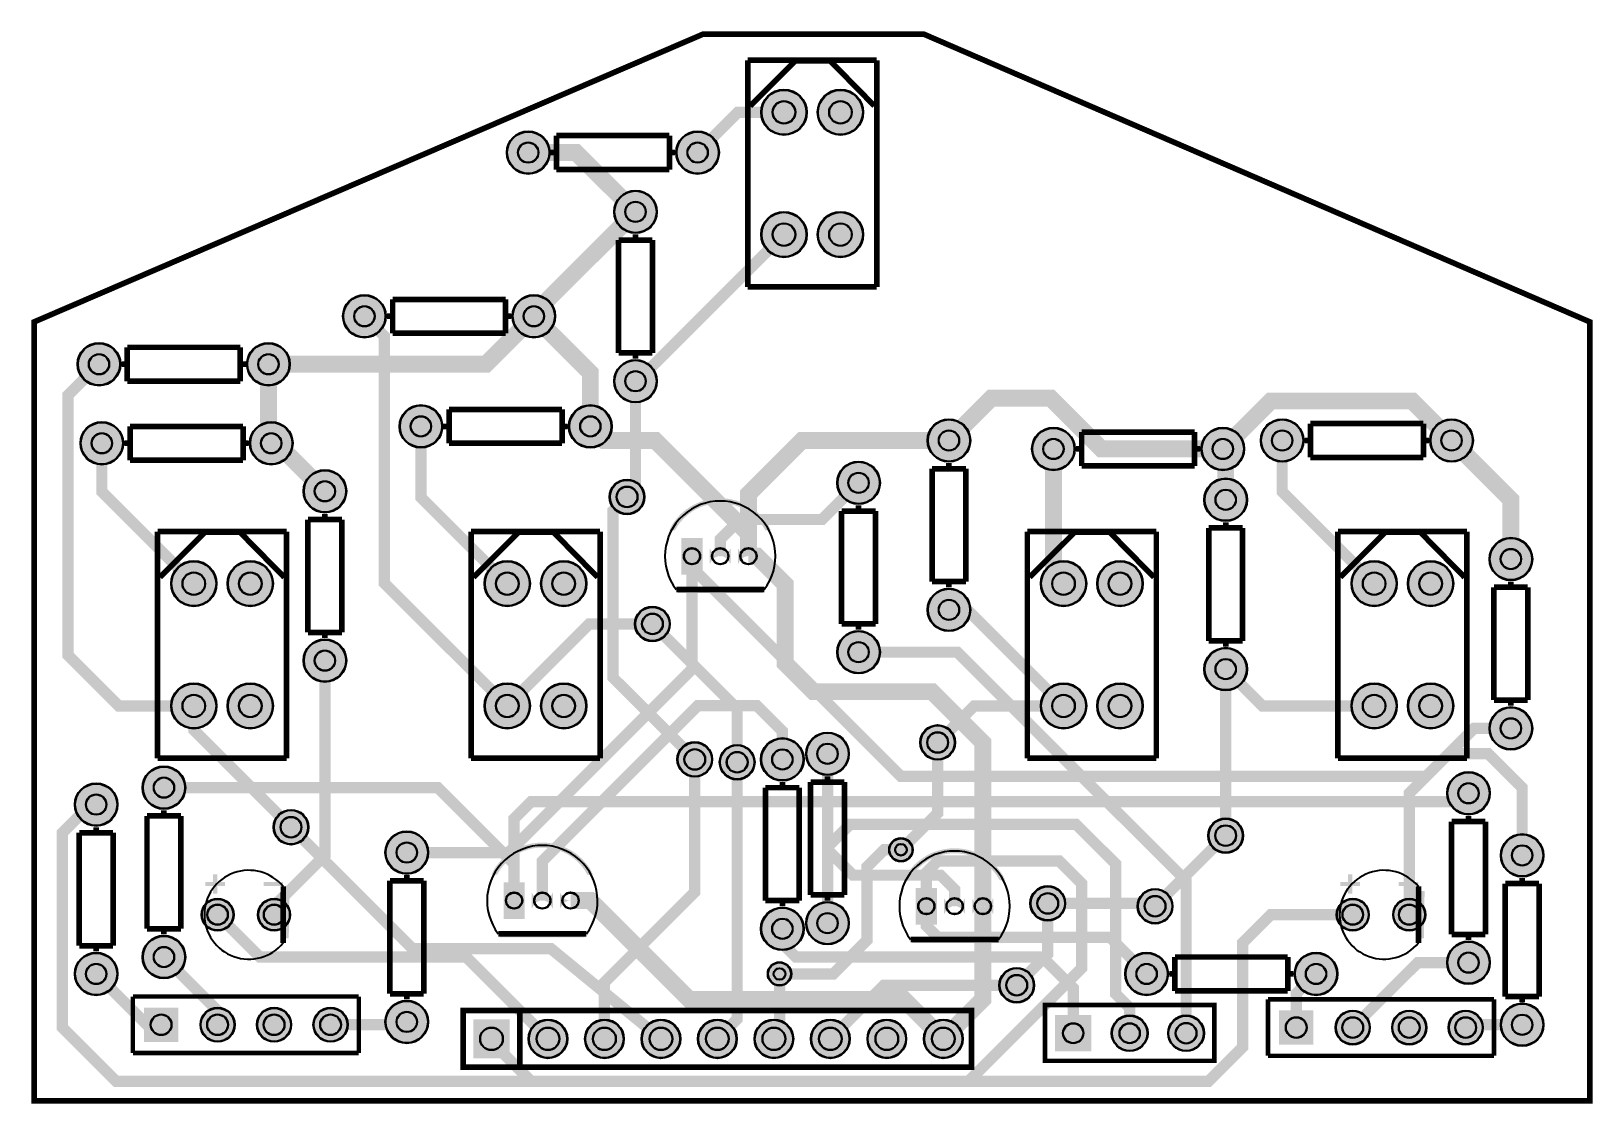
# Model space of a CAD drawing. Extents: x -25 to 2740, y 850 to 2750.
import ezdxf

# ---------------------------------------------------------------- set-up
doc = ezdxf.new("R2010")
doc.units = 9
for name, color, linetype, true_color in [('BoardOutLine', 7, 'Continuous', 0xff00ff), ('BottomLayer', 7, 'Continuous', 0x0000ff), ('BottomSolderMaskLayer', 7, 'Continuous', 0xaa00ff), ('Document', 7, 'Continuous', 0xffffff), ('Multi-Layer', 7, 'Continuous', 0xc0c0c0), ('TopLayer', 7, 'Continuous', 0xff0000), ('TopSilkLayer', 7, 'Continuous', 0xffcc00), ('TopSolderMaskLayer', 7, 'Continuous', 0x800080)]:
    doc.layers.add(name, color=color, linetype=linetype, true_color=true_color)

msp = doc.modelspace()

# ---------------------------------------------------------------- hatches: boundary and pattern name
at = {"layer": 'BottomSolderMaskLayer'}
for points in [[(1267.5, 2606.4, 1), (1348.3, 2606.4, 1)], [(1367.5, 2606.4, 1), (1448.3, 2606.4, 1)], [(817, 2535, 1), (893, 2535, 1)], [(1117, 2535, 1), (1193, 2535, 1)], [(1007, 2430, 1), (1083, 2430, 1)], [(1267.5, 2389.8, 1), (1348.3, 2389.8, 1)], [(1367.5, 2389.8, 1), (1448.3, 2389.8, 1)], [(527, 2245, 1), (603, 2245, 1)], [(827, 2245, 1), (903, 2245, 1)], [(57, 2160, 1), (133, 2160, 1)], [(357, 2160, 1), (433, 2160, 1)], [(1007, 2130, 1), (1083, 2130, 1)], [(627, 2050, 1), (703, 2050, 1)], [(927, 2050, 1), (1003, 2050, 1)], [(62, 2020, 1), (138, 2020, 1)], [(362, 2020, 1), (438, 2020, 1)], [(1562, 2025, 1), (1638, 2025, 1)], [(1747, 2010, 1), (1823, 2010, 1)], [(2047, 2010, 1), (2123, 2010, 1)], [(2152, 2025, 1), (2228, 2025, 1)], [(2452, 2025, 1), (2528, 2025, 1)], [(457, 1935, 1), (533, 1935, 1)], [(1402, 1950, 1), (1478, 1950, 1)], [(999, 1925, 1), (1061, 1925, 1)], [(2052, 1920, 1), (2128, 1920, 1)], [(2557, 1815, 1), (2633, 1815, 1)], [(1126.3, 1852.5), (1163.7, 1852.5), (1163.7, 1787.5), (1126.3, 1787.5)], [(1213.7, 1834.2, -0.785398), (1176.3, 1834.2), (1176.3, 1805.8, -0.785398), (1213.7, 1805.8)], [(1263.7, 1834.2, -0.785398), (1226.3, 1834.2), (1226.3, 1805.8, -0.785398), (1263.7, 1805.8)], [(222.5, 1771.4, 1), (303.3, 1771.4, 1)], [(322.5, 1771.4, 1), (403.3, 1771.4, 1)], [(777.5, 1771.4, 1), (858.3, 1771.4, 1)], [(877.5, 1771.4, 1), (958.3, 1771.4, 1)], [(1762.5, 1771.4, 1), (1843.3, 1771.4, 1)], [(1862.5, 1771.4, 1), (1943.3, 1771.4, 1)], [(2312.5, 1771.4, 1), (2393.3, 1771.4, 1)], [(2412.5, 1771.4, 1), (2493.3, 1771.4, 1)], [(1562, 1725, 1), (1638, 1725, 1)], [(1044, 1700, 1), (1106, 1700, 1)], [(1402, 1650, 1), (1478, 1650, 1)], [(457, 1635, 1), (533, 1635, 1)], [(2052, 1620, 1), (2128, 1620, 1)], [(222.5, 1554.8, 1), (303.3, 1554.8, 1)], [(322.5, 1554.8, 1), (403.3, 1554.8, 1)], [(777.5, 1554.8, 1), (858.3, 1554.8, 1)], [(877.5, 1554.8, 1), (958.3, 1554.8, 1)], [(1762.5, 1554.8, 1), (1843.3, 1554.8, 1)], [(1862.5, 1554.8, 1), (1943.3, 1554.8, 1)], [(2312.5, 1554.8, 1), (2393.3, 1554.8, 1)], [(2412.5, 1554.8, 1), (2493.3, 1554.8, 1)], [(2557, 1515, 1), (2633, 1515, 1)], [(1549, 1490, 1), (1611, 1490, 1)], [(1267, 1460, 1), (1343, 1460, 1)], [(1347, 1470, 1), (1423, 1470, 1)], [(1119, 1460, 1), (1181, 1460, 1)], [(1194, 1455, 1), (1256, 1455, 1)], [(172, 1410, 1), (248, 1410, 1)], [(2482, 1400, 1), (2558, 1400, 1)], [(52, 1380, 1), (128, 1380, 1)], [(404, 1340, 1), (466, 1340, 1)], [(2059, 1325, 1), (2121, 1325, 1)], [(602, 1295, 1), (678, 1295, 1)], [(2577, 1290, 1), (2653, 1290, 1)], [(1494, 1300, 1), (1536, 1300, 1)], [(811.3, 1242.5), (848.7, 1242.5), (848.7, 1177.5), (811.3, 1177.5)], [(898.7, 1224.2, -0.785398), (861.3, 1224.2), (861.3, 1195.8, -0.785398), (898.7, 1195.8)], [(948.7, 1224.2, -0.785398), (911.3, 1224.2), (911.3, 1195.8, -0.785398), (948.7, 1195.8)], [(1541.3, 1232.5), (1578.7, 1232.5), (1578.7, 1167.5), (1541.3, 1167.5)], [(1744, 1205, 1), (1806, 1205, 1)], [(1934, 1200, 1), (1996, 1200, 1)], [(276.4, 1185, 1), (333.6, 1185, 1)], [(376.4, 1185, 1), (433.6, 1185, 1)], [(1267, 1160, 1), (1343, 1160, 1)], [(1347, 1170, 1), (1423, 1170, 1)], [(1628.7, 1214.2, -0.785398), (1591.3, 1214.2), (1591.3, 1185.8, -0.785398), (1628.7, 1185.8)], [(1678.7, 1214.2, -0.785398), (1641.3, 1214.2), (1641.3, 1185.8, -0.785398), (1678.7, 1185.8)], [(2286.4, 1185, 1), (2343.6, 1185, 1)], [(2386.4, 1185, 1), (2443.6, 1185, 1)], [(172, 1110, 1), (248, 1110, 1)], [(2482, 1100, 1), (2558, 1100, 1)], [(52, 1080, 1), (128, 1080, 1)], [(1912, 1080, 1), (1988, 1080, 1)], [(2212, 1080, 1), (2288, 1080, 1)], [(1279, 1080, 1), (1321, 1080, 1)], [(1689, 1060, 1), (1751, 1060, 1)], [(602, 995, 1), (678, 995, 1)], [(2577, 990, 1), (2653, 990, 1)], [(174.5, 1020.5), (235.5, 1020.5), (235.5, 959.5), (174.5, 959.5)], [(274.5, 990, 1), (335.5, 990, 1)], [(374.5, 990, 1), (435.5, 990, 1)], [(474.5, 990, 1), (535.5, 990, 1)], [(758, 999.5), (822, 999.5), (822, 930.5), (758, 930.5)], [(855.5, 965, 1), (924.5, 965, 1)], [(955.5, 965, 1), (1024.5, 965, 1)], [(1055.5, 965, 1), (1124.5, 965, 1)], [(1155.5, 965, 1), (1224.5, 965, 1)], [(1255.5, 965, 1), (1324.5, 965, 1)], [(1355.5, 965, 1), (1424.5, 965, 1)], [(1455.5, 965, 1), (1524.5, 965, 1)], [(1555.5, 965, 1), (1624.5, 965, 1)], [(1788, 1007), (1852, 1007), (1852, 943), (1788, 943)], [(1888, 975, 1), (1952, 975, 1)], [(1988, 975, 1), (2052, 975, 1)], [(2184.5, 1015.5), (2245.5, 1015.5), (2245.5, 954.5), (2184.5, 954.5)], [(2284.5, 985, 1), (2345.5, 985, 1)], [(2384.5, 985, 1), (2445.5, 985, 1)], [(2484.5, 985, 1), (2545.5, 985, 1)]]:
    msp.add_hatch(color=256, dxfattribs=at).paths.add_polyline_path(points)
at = {"layer": 'Document'}
for points in [[(1104.8, 1865.7), (1114.8, 1865.7), (1116.2, 1868.1), (1117.5, 1870.4), (1119, 1872.7), (1120.5, 1875), (1122.1, 1877.2), (1123.8, 1879.3), (1125.5, 1881.5), (1127.3, 1883.5), (1129.1, 1885.5), (1131, 1887.5), (1133, 1889.4), (1135, 1891.2), (1137.1, 1893), (1139.2, 1894.7), (1141.4, 1896.3), (1143.6, 1897.9), (1145.8, 1899.4), (1148.2, 1900.8), (1150.5, 1902.2), (1152.9, 1903.5), (1155.3, 1904.7), (1157.8, 1905.9), (1160.3, 1907), (1162.9, 1908), (1165.4, 1908.9), (1168, 1909.7), (1170.6, 1910.5), (1173.3, 1911.2), (1175.9, 1911.8), (1178.6, 1912.3), (1181.3, 1912.8), (1184, 1913.1), (1186.7, 1913.4), (1189.4, 1913.6), (1192.1, 1913.8), (1194.8, 1913.8), (1197.6, 1913.8), (1200.3, 1913.6), (1203, 1913.4), (1205.7, 1913.1), (1208.4, 1912.8), (1211.1, 1912.3), (1213.8, 1911.8), (1216.4, 1911.2), (1219.1, 1910.5), (1221.7, 1909.7), (1224.3, 1908.9), (1226.8, 1908), (1229.4, 1907), (1231.9, 1905.9), (1234.3, 1904.7), (1236.8, 1903.5), (1239.2, 1902.2), (1241.5, 1900.8), (1243.8, 1899.4), (1246.1, 1897.9), (1248.3, 1896.3), (1250.5, 1894.7), (1252.6, 1893), (1254.7, 1891.2), (1256.7, 1889.4), (1258.7, 1887.5), (1260.6, 1885.5), (1262.4, 1883.5), (1264.2, 1881.5), (1265.9, 1879.3), (1267.6, 1877.2), (1269.2, 1875), (1270.7, 1872.7), (1272.1, 1870.4), (1273.5, 1868.1), (1274.8, 1865.7), (1284.8, 1865.7), (1279.8, 1875.7), (1278.3, 1878.1), (1276.7, 1880.4), (1275, 1882.7), (1273.2, 1885), (1271.4, 1887.2), (1269.5, 1889.3), (1267.6, 1891.4), (1265.6, 1893.5), (1263.5, 1895.4), (1261.4, 1897.4), (1259.3, 1899.2), (1257.1, 1901), (1254.8, 1902.8), (1252.5, 1904.4), (1250.1, 1906.1), (1247.7, 1907.6), (1245.3, 1909.1), (1242.8, 1910.5), (1240.2, 1911.8), (1237.7, 1913), (1235.1, 1914.2), (1232.5, 1915.3), (1229.8, 1916.4), (1227.1, 1917.3), (1224.4, 1918.2), (1221.6, 1919), (1218.9, 1919.7), (1216.1, 1920.4), (1213.3, 1920.9), (1210.5, 1921.4), (1207.7, 1921.8), (1204.8, 1922.1), (1202, 1922.4), (1199.1, 1922.5), (1196.3, 1922.6), (1193.4, 1922.6), (1190.6, 1922.5), (1187.7, 1922.4), (1184.9, 1922.1), (1182, 1921.8), (1179.2, 1921.4), (1176.4, 1920.9), (1173.6, 1920.4), (1170.8, 1919.7), (1168, 1919), (1165.3, 1918.2), (1162.6, 1917.3), (1159.9, 1916.4), (1157.2, 1915.3), (1154.6, 1914.2), (1152, 1913), (1149.4, 1911.8), (1146.9, 1910.5), (1144.4, 1909.1), (1142, 1907.6), (1139.6, 1906.1), (1137.2, 1904.4), (1134.9, 1902.8), (1132.6, 1901), (1130.4, 1899.2), (1128.2, 1897.4), (1126.1, 1895.4), (1124.1, 1893.5), (1122.1, 1891.4), (1120.2, 1889.3), (1118.3, 1887.2), (1116.5, 1885), (1114.7, 1882.7), (1113, 1880.4), (1111.4, 1878.1), (1109.8, 1875.7)], [(1120, 1765), (1270, 1765), (1270, 1755), (1120, 1755)], [(789.8, 1255.7), (799.8, 1255.7), (801.2, 1258.1), (802.5, 1260.4), (804, 1262.7), (805.5, 1265), (807.1, 1267.2), (808.8, 1269.3), (810.5, 1271.5), (812.3, 1273.5), (814.1, 1275.5), (816, 1277.5), (818, 1279.4), (820, 1281.2), (822.1, 1283), (824.2, 1284.7), (826.4, 1286.3), (828.6, 1287.9), (830.8, 1289.4), (833.2, 1290.8), (835.5, 1292.2), (837.9, 1293.5), (840.3, 1294.7), (842.8, 1295.9), (845.3, 1297), (847.9, 1298), (850.4, 1298.9), (853, 1299.7), (855.6, 1300.5), (858.3, 1301.2), (860.9, 1301.8), (863.6, 1302.3), (866.3, 1302.8), (869, 1303.1), (871.7, 1303.4), (874.4, 1303.6), (877.1, 1303.8), (879.8, 1303.8), (882.6, 1303.8), (885.3, 1303.6), (888, 1303.4), (890.7, 1303.1), (893.4, 1302.8), (896.1, 1302.3), (898.8, 1301.8), (901.4, 1301.2), (904.1, 1300.5), (906.7, 1299.7), (909.3, 1298.9), (911.8, 1298), (914.4, 1297), (916.9, 1295.9), (919.3, 1294.7), (921.8, 1293.5), (924.2, 1292.2), (926.5, 1290.8), (928.8, 1289.4), (931.1, 1287.9), (933.3, 1286.3), (935.5, 1284.7), (937.6, 1283), (939.7, 1281.2), (941.7, 1279.4), (943.7, 1277.5), (945.6, 1275.5), (947.4, 1273.5), (949.2, 1271.5), (950.9, 1269.3), (952.6, 1267.2), (954.2, 1265), (955.7, 1262.7), (957.1, 1260.4), (958.5, 1258.1), (959.8, 1255.7), (969.8, 1255.7), (964.8, 1265.7), (963.3, 1268.1), (961.7, 1270.4), (960, 1272.7), (958.2, 1275), (956.4, 1277.2), (954.5, 1279.3), (952.6, 1281.4), (950.6, 1283.5), (948.5, 1285.4), (946.4, 1287.4), (944.3, 1289.2), (942.1, 1291), (939.8, 1292.8), (937.5, 1294.4), (935.1, 1296.1), (932.7, 1297.6), (930.3, 1299.1), (927.8, 1300.5), (925.2, 1301.8), (922.7, 1303), (920.1, 1304.2), (917.5, 1305.3), (914.8, 1306.4), (912.1, 1307.3), (909.4, 1308.2), (906.6, 1309), (903.9, 1309.7), (901.1, 1310.4), (898.3, 1310.9), (895.5, 1311.4), (892.7, 1311.8), (889.8, 1312.1), (887, 1312.4), (884.1, 1312.5), (881.3, 1312.6), (878.4, 1312.6), (875.6, 1312.5), (872.7, 1312.4), (869.9, 1312.1), (867, 1311.8), (864.2, 1311.4), (861.4, 1310.9), (858.6, 1310.4), (855.8, 1309.7), (853, 1309), (850.3, 1308.2), (847.6, 1307.3), (844.9, 1306.4), (842.2, 1305.3), (839.6, 1304.2), (837, 1303), (834.4, 1301.8), (831.9, 1300.5), (829.4, 1299.1), (827, 1297.6), (824.6, 1296.1), (822.2, 1294.4), (819.9, 1292.8), (817.6, 1291), (815.4, 1289.2), (813.2, 1287.4), (811.1, 1285.4), (809.1, 1283.5), (807.1, 1281.4), (805.2, 1279.3), (803.3, 1277.2), (801.5, 1275), (799.7, 1272.7), (798, 1270.4), (796.4, 1268.1), (794.8, 1265.7)], [(1519.8, 1245.7), (1529.8, 1245.7), (1531.2, 1248.1), (1532.5, 1250.4), (1534, 1252.7), (1535.5, 1255), (1537.1, 1257.2), (1538.8, 1259.3), (1540.5, 1261.5), (1542.3, 1263.5), (1544.1, 1265.5), (1546, 1267.5), (1548, 1269.4), (1550, 1271.2), (1552.1, 1273), (1554.2, 1274.7), (1556.4, 1276.3), (1558.6, 1277.9), (1560.8, 1279.4), (1563.2, 1280.8), (1565.5, 1282.2), (1567.9, 1283.5), (1570.3, 1284.7), (1572.8, 1285.9), (1575.3, 1287), (1577.9, 1288), (1580.4, 1288.9), (1583, 1289.7), (1585.6, 1290.5), (1588.3, 1291.2), (1590.9, 1291.8), (1593.6, 1292.3), (1596.3, 1292.8), (1599, 1293.1), (1601.7, 1293.4), (1604.4, 1293.6), (1607.1, 1293.8), (1609.8, 1293.8), (1612.6, 1293.8), (1615.3, 1293.6), (1618, 1293.4), (1620.7, 1293.1), (1623.4, 1292.8), (1626.1, 1292.3), (1628.8, 1291.8), (1631.4, 1291.2), (1634.1, 1290.5), (1636.7, 1289.7), (1639.3, 1288.9), (1641.8, 1288), (1644.4, 1287), (1646.9, 1285.9), (1649.3, 1284.7), (1651.8, 1283.5), (1654.2, 1282.2), (1656.5, 1280.8), (1658.8, 1279.4), (1661.1, 1277.9), (1663.3, 1276.3), (1665.5, 1274.7), (1667.6, 1273), (1669.7, 1271.2), (1671.7, 1269.4), (1673.7, 1267.5), (1675.6, 1265.5), (1677.4, 1263.5), (1679.2, 1261.5), (1680.9, 1259.3), (1682.6, 1257.2), (1684.2, 1255), (1685.7, 1252.7), (1687.1, 1250.4), (1688.5, 1248.1), (1689.8, 1245.7), (1699.8, 1245.7), (1694.8, 1255.7), (1693.3, 1258.1), (1691.7, 1260.4), (1690, 1262.7), (1688.2, 1265), (1686.4, 1267.2), (1684.5, 1269.3), (1682.6, 1271.4), (1680.6, 1273.5), (1678.5, 1275.4), (1676.4, 1277.4), (1674.3, 1279.2), (1672.1, 1281), (1669.8, 1282.8), (1667.5, 1284.4), (1665.1, 1286.1), (1662.7, 1287.6), (1660.3, 1289.1), (1657.8, 1290.5), (1655.2, 1291.8), (1652.7, 1293), (1650.1, 1294.2), (1647.5, 1295.3), (1644.8, 1296.4), (1642.1, 1297.3), (1639.4, 1298.2), (1636.6, 1299), (1633.9, 1299.7), (1631.1, 1300.4), (1628.3, 1300.9), (1625.5, 1301.4), (1622.7, 1301.8), (1619.8, 1302.1), (1617, 1302.4), (1614.1, 1302.5), (1611.3, 1302.6), (1608.4, 1302.6), (1605.6, 1302.5), (1602.7, 1302.4), (1599.9, 1302.1), (1597, 1301.8), (1594.2, 1301.4), (1591.4, 1300.9), (1588.6, 1300.4), (1585.8, 1299.7), (1583, 1299), (1580.3, 1298.2), (1577.6, 1297.3), (1574.9, 1296.4), (1572.2, 1295.3), (1569.6, 1294.2), (1567, 1293), (1564.4, 1291.8), (1561.9, 1290.5), (1559.4, 1289.1), (1557, 1287.6), (1554.6, 1286.1), (1552.2, 1284.4), (1549.9, 1282.8), (1547.6, 1281), (1545.4, 1279.2), (1543.2, 1277.4), (1541.1, 1275.4), (1539.1, 1273.5), (1537.1, 1271.4), (1535.2, 1269.3), (1533.3, 1267.2), (1531.5, 1265), (1529.7, 1262.7), (1528, 1260.4), (1526.4, 1258.1), (1524.8, 1255.7)], [(296.8, 1256.7), (296.8, 1222), (304.3, 1222), (304.3, 1256.7)], [(2306.8, 1256.7), (2306.8, 1222), (2314.3, 1222), (2314.3, 1256.7)], [(317.9, 1243.1), (283.2, 1243.1), (283.2, 1235.6), (317.9, 1235.6)], [(421.1, 1243.1), (386.5, 1243.1), (386.5, 1235.6), (421.1, 1235.6)], [(419.6, 1226.7), (419.6, 1143.3), (431, 1143.3), (431, 1143.7), (432.2, 1226.7)], [(2327.9, 1243.1), (2293.2, 1243.1), (2293.2, 1235.6), (2327.9, 1235.6)], [(2431.1, 1243.1), (2396.5, 1243.1), (2396.5, 1235.6), (2431.1, 1235.6)], [(2429.6, 1226.7), (2429.6, 1143.3), (2441, 1143.3), (2441, 1143.7), (2442.2, 1226.7)], [(805, 1155), (955, 1155), (955, 1145), (805, 1145)], [(1535, 1145), (1685, 1145), (1685, 1135), (1535, 1135)]]:
    msp.add_hatch(color=256, dxfattribs=at).paths.add_polyline_path(points)
at = {"layer": 'Multi-Layer'}
for points in [[(1268.5, 2606.4, 1), (1347.3, 2606.4, 1)], [(1368.5, 2606.4, 1), (1447.3, 2606.4, 1)], [(818, 2535, 1), (892, 2535, 1)], [(1118, 2535, 1), (1192, 2535, 1)], [(1008, 2430, 1), (1082, 2430, 1)], [(1268.5, 2389.8, 1), (1347.3, 2389.8, 1)], [(1368.5, 2389.8, 1), (1447.3, 2389.8, 1)], [(528, 2245, 1), (602, 2245, 1)], [(828, 2245, 1), (902, 2245, 1)], [(58, 2160, 1), (132, 2160, 1)], [(358, 2160, 1), (432, 2160, 1)], [(1008, 2130, 1), (1082, 2130, 1)], [(628, 2050, 1), (702, 2050, 1)], [(928, 2050, 1), (1002, 2050, 1)], [(63, 2020, 1), (137, 2020, 1)], [(363, 2020, 1), (437, 2020, 1)], [(1563, 2025, 1), (1637, 2025, 1)], [(1748, 2010, 1), (1822, 2010, 1)], [(2048, 2010, 1), (2122, 2010, 1)], [(2153, 2025, 1), (2227, 2025, 1)], [(2453, 2025, 1), (2527, 2025, 1)], [(458, 1935, 1), (532, 1935, 1)], [(1403, 1950, 1), (1477, 1950, 1)], [(2053, 1920, 1), (2127, 1920, 1)], [(1127.3, 1851.5), (1162.7, 1851.5), (1162.7, 1788.5), (1127.3, 1788.5)], [(1212.7, 1833.8, -0.785398), (1177.3, 1833.8), (1177.3, 1806.2, -0.785398), (1212.7, 1806.2)], [(1262.7, 1833.8, -0.785398), (1227.3, 1833.8), (1227.3, 1806.2, -0.785398), (1262.7, 1806.2)], [(2558, 1815, 1), (2632, 1815, 1)], [(223.5, 1771.4, 1), (302.3, 1771.4, 1)], [(323.5, 1771.4, 1), (402.3, 1771.4, 1)], [(778.5, 1771.4, 1), (857.3, 1771.4, 1)], [(878.5, 1771.4, 1), (957.3, 1771.4, 1)], [(1763.5, 1771.4, 1), (1842.3, 1771.4, 1)], [(1863.5, 1771.4, 1), (1942.3, 1771.4, 1)], [(2313.5, 1771.4, 1), (2392.3, 1771.4, 1)], [(2413.5, 1771.4, 1), (2492.3, 1771.4, 1)], [(1563, 1725, 1), (1637, 1725, 1)], [(1403, 1650, 1), (1477, 1650, 1)], [(458, 1635, 1), (532, 1635, 1)], [(2053, 1620, 1), (2127, 1620, 1)], [(223.5, 1554.8, 1), (302.3, 1554.8, 1)], [(323.5, 1554.8, 1), (402.3, 1554.8, 1)], [(778.5, 1554.8, 1), (857.3, 1554.8, 1)], [(878.5, 1554.8, 1), (957.3, 1554.8, 1)], [(1763.5, 1554.8, 1), (1842.3, 1554.8, 1)], [(1863.5, 1554.8, 1), (1942.3, 1554.8, 1)], [(2313.5, 1554.8, 1), (2392.3, 1554.8, 1)], [(2413.5, 1554.8, 1), (2492.3, 1554.8, 1)], [(2558, 1515, 1), (2632, 1515, 1)], [(1268, 1460, 1), (1342, 1460, 1)], [(1348, 1470, 1), (1422, 1470, 1)], [(173, 1410, 1), (247, 1410, 1)], [(53, 1380, 1), (127, 1380, 1)], [(2483, 1400, 1), (2557, 1400, 1)], [(603, 1295, 1), (677, 1295, 1)], [(2578, 1290, 1), (2652, 1290, 1)], [(812.3, 1241.5), (847.7, 1241.5), (847.7, 1178.5), (812.3, 1178.5)], [(897.7, 1223.8, -0.785398), (862.3, 1223.8), (862.3, 1196.2, -0.785398), (897.7, 1196.2)], [(947.7, 1223.8, -0.785398), (912.3, 1223.8), (912.3, 1196.2, -0.785398), (947.7, 1196.2)], [(1542.3, 1231.5), (1577.7, 1231.5), (1577.7, 1168.5), (1542.3, 1168.5)], [(277.4, 1185, 1), (332.6, 1185, 1)], [(377.4, 1185, 1), (432.6, 1185, 1)], [(1268, 1160, 1), (1342, 1160, 1)], [(1348, 1170, 1), (1422, 1170, 1)], [(1627.7, 1213.8, -0.785398), (1592.3, 1213.8), (1592.3, 1186.2, -0.785398), (1627.7, 1186.2)], [(1677.7, 1213.8, -0.785398), (1642.3, 1213.8), (1642.3, 1186.2, -0.785398), (1677.7, 1186.2)], [(2287.4, 1185, 1), (2342.6, 1185, 1)], [(2387.4, 1185, 1), (2442.6, 1185, 1)], [(173, 1110, 1), (247, 1110, 1)], [(2483, 1100, 1), (2557, 1100, 1)], [(53, 1080, 1), (127, 1080, 1)], [(1913, 1080, 1), (1987, 1080, 1)], [(2213, 1080, 1), (2287, 1080, 1)], [(603, 995, 1), (677, 995, 1)], [(2578, 990, 1), (2652, 990, 1)], [(175.5, 1019.5), (234.5, 1019.5), (234.5, 960.5), (175.5, 960.5)], [(275.5, 990, 1), (334.5, 990, 1)], [(375.5, 990, 1), (434.5, 990, 1)], [(475.5, 990, 1), (534.5, 990, 1)], [(759, 998.5), (821, 998.5), (821, 931.5), (759, 931.5)], [(856.5, 965, 1), (923.5, 965, 1)], [(956.5, 965, 1), (1023.5, 965, 1)], [(1056.5, 965, 1), (1123.5, 965, 1)], [(1156.5, 965, 1), (1223.5, 965, 1)], [(1256.5, 965, 1), (1323.5, 965, 1)], [(1356.5, 965, 1), (1423.5, 965, 1)], [(1456.5, 965, 1), (1523.5, 965, 1)], [(1556.5, 965, 1), (1623.5, 965, 1)], [(1789, 1006), (1851, 1006), (1851, 944), (1789, 944)], [(1889, 975, 1), (1951, 975, 1)], [(1989, 975, 1), (2051, 975, 1)], [(2185.5, 1014.5), (2244.5, 1014.5), (2244.5, 955.5), (2185.5, 955.5)], [(2285.5, 985, 1), (2344.5, 985, 1)], [(2385.5, 985, 1), (2444.5, 985, 1)], [(2485.5, 985, 1), (2544.5, 985, 1)]]:
    msp.add_hatch(color=256, dxfattribs=at).paths.add_polyline_path(points)
at = {"layer": 'TopSolderMaskLayer'}
for points in [[(1267.5, 2606.4, 1), (1348.3, 2606.4, 1)], [(1367.5, 2606.4, 1), (1448.3, 2606.4, 1)], [(817, 2535, 1), (893, 2535, 1)], [(1117, 2535, 1), (1193, 2535, 1)], [(1007, 2430, 1), (1083, 2430, 1)], [(1267.5, 2389.8, 1), (1348.3, 2389.8, 1)], [(1367.5, 2389.8, 1), (1448.3, 2389.8, 1)], [(527, 2245, 1), (603, 2245, 1)], [(827, 2245, 1), (903, 2245, 1)], [(57, 2160, 1), (133, 2160, 1)], [(357, 2160, 1), (433, 2160, 1)], [(1007, 2130, 1), (1083, 2130, 1)], [(627, 2050, 1), (703, 2050, 1)], [(927, 2050, 1), (1003, 2050, 1)], [(62, 2020, 1), (138, 2020, 1)], [(362, 2020, 1), (438, 2020, 1)], [(1562, 2025, 1), (1638, 2025, 1)], [(1747, 2010, 1), (1823, 2010, 1)], [(2047, 2010, 1), (2123, 2010, 1)], [(2152, 2025, 1), (2228, 2025, 1)], [(2452, 2025, 1), (2528, 2025, 1)], [(457, 1935, 1), (533, 1935, 1)], [(1402, 1950, 1), (1478, 1950, 1)], [(999, 1925, 1), (1061, 1925, 1)], [(2052, 1920, 1), (2128, 1920, 1)], [(2557, 1815, 1), (2633, 1815, 1)], [(1126.3, 1852.5), (1163.7, 1852.5), (1163.7, 1787.5), (1126.3, 1787.5)], [(1213.7, 1834.2, -0.785398), (1176.3, 1834.2), (1176.3, 1805.8, -0.785398), (1213.7, 1805.8)], [(1263.7, 1834.2, -0.785398), (1226.3, 1834.2), (1226.3, 1805.8, -0.785398), (1263.7, 1805.8)], [(222.5, 1771.4, 1), (303.3, 1771.4, 1)], [(322.5, 1771.4, 1), (403.3, 1771.4, 1)], [(777.5, 1771.4, 1), (858.3, 1771.4, 1)], [(877.5, 1771.4, 1), (958.3, 1771.4, 1)], [(1762.5, 1771.4, 1), (1843.3, 1771.4, 1)], [(1862.5, 1771.4, 1), (1943.3, 1771.4, 1)], [(2312.5, 1771.4, 1), (2393.3, 1771.4, 1)], [(2412.5, 1771.4, 1), (2493.3, 1771.4, 1)], [(1562, 1725, 1), (1638, 1725, 1)], [(1044, 1700, 1), (1106, 1700, 1)], [(1402, 1650, 1), (1478, 1650, 1)], [(457, 1635, 1), (533, 1635, 1)], [(2052, 1620, 1), (2128, 1620, 1)], [(222.5, 1554.8, 1), (303.3, 1554.8, 1)], [(322.5, 1554.8, 1), (403.3, 1554.8, 1)], [(777.5, 1554.8, 1), (858.3, 1554.8, 1)], [(877.5, 1554.8, 1), (958.3, 1554.8, 1)], [(1762.5, 1554.8, 1), (1843.3, 1554.8, 1)], [(1862.5, 1554.8, 1), (1943.3, 1554.8, 1)], [(2312.5, 1554.8, 1), (2393.3, 1554.8, 1)], [(2412.5, 1554.8, 1), (2493.3, 1554.8, 1)], [(2557, 1515, 1), (2633, 1515, 1)], [(1549, 1490, 1), (1611, 1490, 1)], [(1267, 1460, 1), (1343, 1460, 1)], [(1347, 1470, 1), (1423, 1470, 1)], [(1119, 1460, 1), (1181, 1460, 1)], [(1194, 1455, 1), (1256, 1455, 1)], [(172, 1410, 1), (248, 1410, 1)], [(2482, 1400, 1), (2558, 1400, 1)], [(52, 1380, 1), (128, 1380, 1)], [(404, 1340, 1), (466, 1340, 1)], [(2059, 1325, 1), (2121, 1325, 1)], [(602, 1295, 1), (678, 1295, 1)], [(2577, 1290, 1), (2653, 1290, 1)], [(1494, 1300, 1), (1536, 1300, 1)], [(811.3, 1242.5), (848.7, 1242.5), (848.7, 1177.5), (811.3, 1177.5)], [(898.7, 1224.2, -0.785398), (861.3, 1224.2), (861.3, 1195.8, -0.785398), (898.7, 1195.8)], [(948.7, 1224.2, -0.785398), (911.3, 1224.2), (911.3, 1195.8, -0.785398), (948.7, 1195.8)], [(1541.3, 1232.5), (1578.7, 1232.5), (1578.7, 1167.5), (1541.3, 1167.5)], [(1744, 1205, 1), (1806, 1205, 1)], [(1934, 1200, 1), (1996, 1200, 1)], [(276.4, 1185, 1), (333.6, 1185, 1)], [(376.4, 1185, 1), (433.6, 1185, 1)], [(1267, 1160, 1), (1343, 1160, 1)], [(1347, 1170, 1), (1423, 1170, 1)], [(1628.7, 1214.2, -0.785398), (1591.3, 1214.2), (1591.3, 1185.8, -0.785398), (1628.7, 1185.8)], [(1678.7, 1214.2, -0.785398), (1641.3, 1214.2), (1641.3, 1185.8, -0.785398), (1678.7, 1185.8)], [(2286.4, 1185, 1), (2343.6, 1185, 1)], [(2386.4, 1185, 1), (2443.6, 1185, 1)], [(172, 1110, 1), (248, 1110, 1)], [(2482, 1100, 1), (2558, 1100, 1)], [(52, 1080, 1), (128, 1080, 1)], [(1912, 1080, 1), (1988, 1080, 1)], [(2212, 1080, 1), (2288, 1080, 1)], [(1279, 1080, 1), (1321, 1080, 1)], [(1689, 1060, 1), (1751, 1060, 1)], [(602, 995, 1), (678, 995, 1)], [(2577, 990, 1), (2653, 990, 1)], [(174.5, 1020.5), (235.5, 1020.5), (235.5, 959.5), (174.5, 959.5)], [(274.5, 990, 1), (335.5, 990, 1)], [(374.5, 990, 1), (435.5, 990, 1)], [(474.5, 990, 1), (535.5, 990, 1)], [(758, 999.5), (822, 999.5), (822, 930.5), (758, 930.5)], [(855.5, 965, 1), (924.5, 965, 1)], [(955.5, 965, 1), (1024.5, 965, 1)], [(1055.5, 965, 1), (1124.5, 965, 1)], [(1155.5, 965, 1), (1224.5, 965, 1)], [(1255.5, 965, 1), (1324.5, 965, 1)], [(1355.5, 965, 1), (1424.5, 965, 1)], [(1455.5, 965, 1), (1524.5, 965, 1)], [(1555.5, 965, 1), (1624.5, 965, 1)], [(1788, 1007), (1852, 1007), (1852, 943), (1788, 943)], [(1888, 975, 1), (1952, 975, 1)], [(1988, 975, 1), (2052, 975, 1)], [(2184.5, 1015.5), (2245.5, 1015.5), (2245.5, 954.5), (2184.5, 954.5)], [(2284.5, 985, 1), (2345.5, 985, 1)], [(2384.5, 985, 1), (2445.5, 985, 1)], [(2484.5, 985, 1), (2545.5, 985, 1)]]:
    msp.add_hatch(color=256, dxfattribs=at).paths.add_polyline_path(points)

# ---------------------------------------------------------------- linework, layer by layer
at = {"layer": 'BoardOutLine', "const_width": 10}
msp.add_lwpolyline([(1165, 2745), (1165, 2745), (1235, 2745), (1555, 2745), (2735, 2235), (2735, 855), (-20, 855), (-20, 2235), (1165, 2745)], close=True, dxfattribs=at)
at = {"layer": 'BottomLayer'}
for points, const_width in [([(1307.9, 2606.4), (1226.4, 2606.4), (1155, 2535)], 20), ([(855, 2535), (940, 2535), (1045, 2430)], 30), ([(865, 2245), (865, 2250), (1045, 2430)], 30), ([(1045, 2130), (1048.1, 2130), (1307.9, 2389.8)], 20), ([(565, 2245), (600, 2210), (600, 1772.7), (817.9, 1554.8)], 20), ([(965, 2050), (965, 2145), (865, 2245)], 30), ([(95, 2160), (40, 2105), (40, 1645), (130.2, 1554.8), (262.9, 1554.8)], 20), ([(395, 2160), (395, 2025), (400, 2020)], 30), ([(1030, 1925), (1045, 1940), (1045, 2130)], 20), ([(2085, 2010), (1870, 2010), (1780, 2100), (1675, 2100), (1600, 2025)], 30), ([(2085, 2010), (2170, 2095), (2420, 2095), (2490, 2025)], 30), ([(665, 2050), (665, 1924.3), (817.9, 1771.4)], 20), ([(100, 2020), (100, 1934.3), (262.9, 1771.4)], 20), ([(400, 2020), (410, 2020), (495, 1935)], 30), ([(1785, 2010), (1785, 1789.3), (1802.9, 1771.4)], 30), ([(2090, 1920), (2090, 2005), (2085, 2010)], 30), ([(2190, 2025), (2190, 1934.3), (2352.9, 1771.4)], 20), ([(2595, 1815), (2595, 1920), (2490, 2025)], 30), ([(1440, 1950), (1375, 1885), (1230, 1885), (1195, 1850), (1195, 1820)], 20), ([(640, 1295), (820, 1295), (1145, 1620), (1145, 1820)], 20), ([(1660, 1200), (1660, 1490), (1570, 1580), (1360, 1580), (1310, 1630), (1310, 1770), (1260, 1820), (1245, 1820)], 30), ([(1600, 1725), (1632.7, 1725), (1802.9, 1554.8)], 20), ([(817.9, 1554.8), (963.1, 1700), (1075, 1700)], 20), ([(1440, 1650), (1615, 1650), (2020, 1245), (2020, 975)], 20), ([(405, 1185), (405, 1200), (495, 1290), (495, 1635)], 20), ([(2352.9, 1554.8), (2155.2, 1554.8), (2090, 1620)], 20), ([(2090, 1325), (2090, 1620)], 20), ([(435, 1340), (262.9, 1512.1), (262.9, 1554.8)], 20), ([(1305, 1460), (1305, 1510), (1260, 1555), (1155, 1555), (880, 1280), (880, 1210)], 20), ([(2415, 1185), (2415, 1400), (2530, 1515), (2595, 1515)], 20), ([(1515, 1300), (1580, 1365), (1580, 1490)], 20), ([(990, 965), (990, 1065), (1150, 1225), (1150, 1460)], 20), ([(1610, 1200), (1610, 1230), (1585, 1255), (1430, 1255), (1385, 1300), (1385, 1470)], 20), ([(1190, 965), (1225, 1000), (1225, 1455)], 20), ([(305, 1185), (380, 1110), (745, 1110), (890, 965)], 20), ([(2315, 1185), (2170, 1185), (2120, 1135), (2120, 950), (2060, 890), (860, 890), (790, 960), (790, 965)], 20), ([(1560, 1200), (1560, 1165), (1580, 1145), (1885, 1145), (1950, 1080)], 20), ([(1775, 1205), (1960, 1205), (1965, 1200)], 20), ([(1305, 1160), (1311.8, 1127.3), (1329.1, 1110), (1765, 1110), (1820, 1055), (1820, 975)], 20), ([(210, 1110), (305, 1015), (305, 990)], 20), ([(2520, 1100), (2430, 1100), (2315, 985)], 20), ([(90, 1080), (180, 990), (205, 990)], 20), ([(1300, 1080), (1300, 975), (1290, 965)], 20), ([(1390, 965), (1485, 1060), (1720, 1060)], 20), ([(505, 990), (635, 990), (640, 995)], 20), ([(2515, 985), (2520, 990), (2615, 990)], 20)]:
    msp.add_lwpolyline(points, dxfattribs=dict(at, const_width=const_width))
at = {"layer": 'BottomSolderMaskLayer'}
for centre, radius in [((1307.9, 2606.4), 40.4), ((1407.9, 2606.4), 40.4), ((1307.9, 2606.4), 20.2), ((1407.9, 2606.4), 20.2), ((855, 2535), 38), ((1155, 2535), 38), ((855, 2535), 18.2), ((1155, 2535), 18.2), ((1045, 2430), 38), ((1045, 2430), 18.2), ((1307.9, 2389.8), 40.4), ((1307.9, 2389.8), 20.2), ((1407.9, 2389.8), 40.4), ((1407.9, 2389.8), 20.2), ((565, 2245), 38), ((865, 2245), 38), ((565, 2245), 18.2), ((865, 2245), 18.2), ((95, 2160), 38), ((395, 2160), 38), ((95, 2160), 18.2), ((395, 2160), 18.2), ((1045, 2130), 38), ((1045, 2130), 18.2), ((665, 2050), 38), ((965, 2050), 38), ((100, 2020), 38), ((400, 2020), 38), ((665, 2050), 18.2), ((965, 2050), 18.2), ((1600, 2025), 38), ((1785, 2010), 38), ((2085, 2010), 38), ((2190, 2025), 38), ((2490, 2025), 38), ((100, 2020), 18.2), ((400, 2020), 18.2), ((1600, 2025), 18.2), ((1785, 2010), 18.2), ((2085, 2010), 18.2), ((2190, 2025), 18.2), ((2490, 2025), 18.2), ((495, 1935), 38), ((1440, 1950), 38), ((1440, 1950), 18.2), ((495, 1935), 18.2), ((1030, 1925), 31), ((1030, 1925), 18.6), ((2090, 1920), 38), ((2090, 1920), 18.2), ((2595, 1815), 38), ((1145, 1820), 14.6), ((1195, 1820), 14.6), ((1245, 1820), 14.6), ((2595, 1815), 18.2), ((262.9, 1771.4), 40.4), ((362.9, 1771.4), 40.4), ((817.9, 1771.4), 40.4), ((917.9, 1771.4), 40.4), ((1802.9, 1771.4), 40.4), ((1902.9, 1771.4), 40.4), ((2352.9, 1771.4), 40.4), ((2452.9, 1771.4), 40.4), ((262.9, 1771.4), 20.2), ((362.9, 1771.4), 20.2), ((817.9, 1771.4), 20.2), ((917.9, 1771.4), 20.2), ((1802.9, 1771.4), 20.2), ((1902.9, 1771.4), 20.2), ((2352.9, 1771.4), 20.2), ((2452.9, 1771.4), 20.2), ((1600, 1725), 38), ((1600, 1725), 18.2), ((1075, 1700), 31), ((1075, 1700), 18.6), ((1440, 1650), 38), ((495, 1635), 38), ((1440, 1650), 18.2), ((495, 1635), 18.2), ((2090, 1620), 38), ((2090, 1620), 18.2), ((262.9, 1554.8), 40.4), ((362.9, 1554.8), 40.4), ((817.9, 1554.8), 40.4), ((917.9, 1554.8), 40.4), ((1802.9, 1554.8), 40.4), ((1902.9, 1554.8), 40.4), ((2352.9, 1554.8), 40.4), ((2452.9, 1554.8), 40.4), ((262.9, 1554.8), 20.2), ((362.9, 1554.8), 20.2), ((817.9, 1554.8), 20.2), ((917.9, 1554.8), 20.2), ((1802.9, 1554.8), 20.2), ((1902.9, 1554.8), 20.2), ((2352.9, 1554.8), 20.2), ((2452.9, 1554.8), 20.2), ((2595, 1515), 38), ((1580, 1490), 31), ((2595, 1515), 18.2), ((1305, 1460), 38), ((1385, 1470), 38), ((1580, 1490), 18.6), ((1150, 1460), 31), ((1150, 1460), 18.6), ((1225, 1455), 31), ((1225, 1455), 18.6), ((1305, 1460), 18.2), ((1385, 1470), 18.2), ((210, 1410), 38), ((2520, 1400), 38), ((90, 1380), 38), ((210, 1410), 18.2), ((2520, 1400), 18.2), ((90, 1380), 18.2), ((435, 1340), 31), ((435, 1340), 18.6), ((2090, 1325), 31), ((640, 1295), 38), ((2090, 1325), 18.6), ((2615, 1290), 38), ((640, 1295), 18.2), ((1515, 1300), 21), ((1515, 1300), 10.5), ((2615, 1290), 18.2), ((830, 1210), 14.6), ((880, 1210), 14.6), ((930, 1210), 14.6), ((1775, 1205), 31), ((1775, 1205), 18.6), ((1965, 1200), 31), ((1965, 1200), 18.6), ((305, 1185), 28.6), ((305, 1185), 18.4), ((405, 1185), 28.6), ((405, 1185), 18.4), ((1305, 1160), 38), ((1385, 1170), 38), ((1560, 1200), 14.6), ((1610, 1200), 14.6), ((1660, 1200), 14.6), ((2315, 1185), 28.6), ((2315, 1185), 18.4), ((2415, 1185), 28.6), ((2415, 1185), 18.4), ((1305, 1160), 18.2), ((1385, 1170), 18.2), ((210, 1110), 38), ((2520, 1100), 38), ((90, 1080), 38), ((210, 1110), 18.2), ((1950, 1080), 38), ((2250, 1080), 38), ((2520, 1100), 18.2), ((90, 1080), 18.2), ((1300, 1080), 21), ((1300, 1080), 10.5), ((1720, 1060), 31), ((1720, 1060), 18.6), ((1950, 1080), 18.2), ((2250, 1080), 18.2), ((640, 995), 38), ((2615, 990), 38), ((205, 990), 18.6), ((305, 990), 30.5), ((305, 990), 18.6), ((405, 990), 30.5), ((405, 990), 18.6), ((505, 990), 30.5), ((505, 990), 18.6), ((640, 995), 18.2), ((890, 965), 34.5), ((990, 965), 34.5), ((1090, 965), 34.5), ((1190, 965), 34.5), ((1290, 965), 34.5), ((1390, 965), 34.5), ((1490, 965), 34.5), ((1590, 965), 34.5), ((1920, 975), 32), ((2020, 975), 32), ((2215, 985), 18.6), ((2315, 985), 30.5), ((2315, 985), 18.6), ((2415, 985), 30.5), ((2415, 985), 18.6), ((2515, 985), 30.5), ((2515, 985), 18.6), ((2615, 990), 18.2), ((790, 965), 20.3), ((890, 965), 20.3), ((990, 965), 20.3), ((1090, 965), 20.3), ((1190, 965), 20.3), ((1290, 965), 20.3), ((1390, 965), 20.3), ((1490, 965), 20.3), ((1590, 965), 20.3), ((1820, 975), 18.1), ((1920, 975), 18.1), ((2020, 975), 18.6)]:
    msp.add_circle(centre, radius, dxfattribs=at)
at = {"layer": 'Multi-Layer'}
for centre, radius in [((1307.9, 2606.4), 39.4), ((1407.9, 2606.4), 39.4), ((1307.9, 2606.4), 19.7), ((1407.9, 2606.4), 19.7), ((855, 2535), 37), ((1155, 2535), 37), ((855, 2535), 17.7), ((1155, 2535), 17.7), ((1045, 2430), 37), ((1045, 2430), 17.7), ((1307.9, 2389.8), 39.4), ((1307.9, 2389.8), 19.7), ((1407.9, 2389.8), 39.4), ((1407.9, 2389.8), 19.7), ((565, 2245), 37), ((865, 2245), 37), ((565, 2245), 17.7), ((865, 2245), 17.7), ((95, 2160), 37), ((395, 2160), 37), ((95, 2160), 17.7), ((395, 2160), 17.7), ((1045, 2130), 37), ((1045, 2130), 17.7), ((665, 2050), 37), ((965, 2050), 37), ((100, 2020), 37), ((400, 2020), 37), ((665, 2050), 17.7), ((965, 2050), 17.7), ((1600, 2025), 37), ((1785, 2010), 37), ((2085, 2010), 37), ((2190, 2025), 37), ((2490, 2025), 37), ((100, 2020), 17.7), ((400, 2020), 17.7), ((1600, 2025), 17.7), ((1785, 2010), 17.7), ((2085, 2010), 17.7), ((2190, 2025), 17.7), ((2490, 2025), 17.7), ((495, 1935), 37), ((1440, 1950), 37), ((1440, 1950), 17.7), ((495, 1935), 17.7), ((1030, 1925), 30), ((1030, 1925), 18), ((2090, 1920), 37), ((2090, 1920), 17.7), ((1145, 1820), 13.8), ((1195, 1820), 13.8), ((1245, 1820), 13.8), ((2595, 1815), 37), ((2595, 1815), 17.7), ((262.9, 1771.4), 39.4), ((362.9, 1771.4), 39.4), ((817.9, 1771.4), 39.4), ((917.9, 1771.4), 39.4), ((1802.9, 1771.4), 39.4), ((1902.9, 1771.4), 39.4), ((2352.9, 1771.4), 39.4), ((2452.9, 1771.4), 39.4), ((262.9, 1771.4), 19.7), ((362.9, 1771.4), 19.7), ((817.9, 1771.4), 19.7), ((917.9, 1771.4), 19.7), ((1802.9, 1771.4), 19.7), ((1902.9, 1771.4), 19.7), ((2352.9, 1771.4), 19.7), ((2452.9, 1771.4), 19.7), ((1600, 1725), 37), ((1600, 1725), 17.7), ((1075, 1700), 30), ((1075, 1700), 18), ((1440, 1650), 37), ((495, 1635), 37), ((1440, 1650), 17.7), ((495, 1635), 17.7), ((2090, 1620), 37), ((2090, 1620), 17.7), ((262.9, 1554.8), 39.4), ((362.9, 1554.8), 39.4), ((817.9, 1554.8), 39.4), ((917.9, 1554.8), 39.4), ((1802.9, 1554.8), 39.4), ((1902.9, 1554.8), 39.4), ((2352.9, 1554.8), 39.4), ((2452.9, 1554.8), 39.4), ((262.9, 1554.8), 19.7), ((362.9, 1554.8), 19.7), ((817.9, 1554.8), 19.7), ((917.9, 1554.8), 19.7), ((1802.9, 1554.8), 19.7), ((1902.9, 1554.8), 19.7), ((2352.9, 1554.8), 19.7), ((2452.9, 1554.8), 19.7), ((2595, 1515), 37), ((2595, 1515), 17.7), ((1305, 1460), 37), ((1385, 1470), 37), ((1580, 1490), 30), ((1580, 1490), 18), ((1150, 1460), 30), ((1150, 1460), 18), ((1225, 1455), 30), ((1225, 1455), 18), ((1305, 1460), 17.7), ((1385, 1470), 17.7), ((210, 1410), 37), ((90, 1380), 37), ((210, 1410), 17.7), ((2520, 1400), 37), ((2520, 1400), 17.7), ((90, 1380), 17.7), ((435, 1340), 30), ((435, 1340), 18), ((2090, 1325), 30), ((640, 1295), 37), ((2090, 1325), 18), ((640, 1295), 17.7), ((1515, 1300), 20), ((1515, 1300), 10), ((2615, 1290), 37), ((2615, 1290), 17.7), ((830, 1210), 13.8), ((880, 1210), 13.8), ((930, 1210), 13.8), ((1775, 1205), 30), ((1775, 1205), 18), ((1965, 1200), 30), ((1965, 1200), 18), ((305, 1185), 27.6), ((305, 1185), 17.7), ((405, 1185), 27.6), ((405, 1185), 17.7), ((1305, 1160), 37), ((1385, 1170), 37), ((1560, 1200), 13.8), ((1610, 1200), 13.8), ((1660, 1200), 13.8), ((2315, 1185), 27.6), ((2315, 1185), 17.7), ((2415, 1185), 27.6), ((2415, 1185), 17.7), ((1305, 1160), 17.7), ((1385, 1170), 17.7), ((210, 1110), 37), ((2520, 1100), 37), ((90, 1080), 37), ((210, 1110), 17.7), ((1950, 1080), 37), ((2250, 1080), 37), ((2520, 1100), 17.7), ((90, 1080), 17.7), ((1300, 1080), 20), ((1300, 1080), 10), ((1720, 1060), 30), ((1950, 1080), 17.7), ((2250, 1080), 17.7), ((1720, 1060), 18), ((640, 995), 37), ((2615, 990), 37), ((205, 990), 18), ((305, 990), 29.5), ((305, 990), 18), ((405, 990), 29.5), ((405, 990), 18), ((505, 990), 29.5), ((505, 990), 18), ((640, 995), 17.7), ((890, 965), 33.5), ((990, 965), 33.5), ((1090, 965), 33.5), ((1190, 965), 33.5), ((1290, 965), 33.5), ((1390, 965), 33.5), ((1490, 965), 33.5), ((1590, 965), 33.5), ((1920, 975), 31), ((2020, 975), 31), ((2215, 985), 18), ((2315, 985), 29.5), ((2315, 985), 18), ((2415, 985), 29.5), ((2415, 985), 18), ((2515, 985), 29.5), ((2515, 985), 18), ((2615, 990), 17.7), ((790, 965), 19.7), ((890, 965), 19.7), ((990, 965), 19.7), ((1090, 965), 19.7), ((1190, 965), 19.7), ((1290, 965), 19.7), ((1390, 965), 19.7), ((1490, 965), 19.7), ((1590, 965), 19.7), ((1820, 975), 17.5), ((1920, 975), 17.5), ((2020, 975), 18)]:
    msp.add_circle(centre, radius, dxfattribs=at)
at = {"layer": 'TopLayer'}
for points, const_width in [([(395, 2160), (780, 2160), (865, 2245)], 30), ([(1245, 1820), (1245, 1860), (1080, 2025), (990, 2025), (965, 2050)], 30), ([(1245, 1820), (1245, 1930), (1340, 2025), (1600, 2025)], 30), ([(1150, 1460), (1005, 1605), (1005, 1900), (1030, 1925)], 20), ([(1145, 1820), (1145, 1800), (1515, 1430), (2445, 1430), (2485, 1470), (2555, 1470), (2615, 1410), (2615, 1290)], 20), ([(1075, 1700), (1225, 1550), (1225, 1455)], 20), ([(1580, 1490), (1644.8, 1554.8), (1802.9, 1554.8)], 20), ([(830, 1210), (830, 1275), (695, 1410), (210, 1410)], 20), ([(1560, 1200), (1560, 1260), (1580, 1280), (1795, 1280), (1835, 1240), (1835, 1090), (1635, 890), (125, 890), (30, 985), (30, 1330), (80, 1380), (90, 1380)], 20), ([(830, 1210), (830, 1355), (860, 1385), (2505, 1385), (2520, 1400)], 20), ([(1385, 1170), (1385, 1305), (1425, 1345), (1825, 1345), (1895, 1275), (1895, 1045), (1920, 1020), (1920, 975)], 20), ([(1090, 965), (895, 1125), (650, 1125), (435, 1340)], 20), ([(1965, 1200), (2090, 1325)], 20), ([(1300, 1080), (1395, 1080), (1455, 1140), (1455, 1269.8), (1485.3, 1300.1), (1515, 1300)], 20), ([(1590, 965), (1520, 1035), (1140, 1035), (965, 1210), (930, 1210)], 30), ([(1590, 965), (1660, 1035), (1660, 1200)], 30), ([(1720, 1060), (1775, 1115), (1775, 1205)], 20), ([(2250, 1080), (2215, 1045), (2215, 985)], 20)]:
    msp.add_lwpolyline(points, dxfattribs=dict(at, const_width=const_width))
at = {"layer": 'TopSilkLayer'}
for points, const_width in [([(1243.8, 2297), (1243.8, 2698.5)], 10), ([(1243.8, 2698.5), (1472.2, 2698.5)], 10), ([(1248, 2617.7), (1328, 2697.7), (1389.5, 2697.7), (1468, 2617.7)], 10), ([(1472.2, 2297), (1472.2, 2698.5)], 10), ([(905, 2535), (905, 2565)], 10), ([(905, 2565), (1105, 2565)], 10), ([(1105, 2565), (1105, 2535)], 10), ([(905, 2535), (895, 2535)], 10), ([(905, 2505), (905, 2535)], 10), ([(1105, 2535), (1115, 2535)], 10), ([(1105, 2535), (1105, 2505)], 10), ([(1105, 2505), (905, 2505)], 10), ([(1015, 2380), (1045, 2380)], 10), ([(1015, 2180), (1015, 2380)], 10), ([(1045, 2380), (1045, 2390)], 10), ([(1045, 2380), (1075, 2380)], 10), ([(1075, 2380), (1075, 2180)], 10), ([(1472.2, 2297), (1243.8, 2297)], 10), ([(615, 2245), (615, 2275)], 10), ([(615, 2275), (815, 2275)], 10), ([(815, 2275), (815, 2245)], 10), ([(615, 2245), (605, 2245)], 10), ([(615, 2215), (615, 2245)], 10), ([(815, 2245), (825, 2245)], 10), ([(815, 2245), (815, 2215)], 10), ([(815, 2215), (615, 2215)], 10), ([(145, 2160), (145, 2190)], 10), ([(145, 2190), (345, 2190)], 10), ([(345, 2190), (345, 2160)], 10), ([(1045, 2180), (1015, 2180)], 10), ([(1045, 2180), (1045, 2170)], 10), ([(1075, 2180), (1045, 2180)], 10), ([(145, 2160), (135, 2160)], 10), ([(145, 2130), (145, 2160)], 10), ([(345, 2160), (355, 2160)], 10), ([(345, 2160), (345, 2130)], 10), ([(345, 2130), (145, 2130)], 10), ([(715, 2080), (915, 2080)], 10), ([(715, 2050), (715, 2080)], 10), ([(915, 2080), (915, 2050)], 10), ([(150, 2050), (350, 2050)], 10), ([(150, 2020), (150, 2050)], 10), ([(350, 2050), (350, 2020)], 10), ([(715, 2050), (705, 2050)], 10), ([(715, 2020), (715, 2050)], 10), ([(915, 2050), (925, 2050)], 10), ([(915, 2050), (915, 2020)], 10), ([(2240, 2055), (2440, 2055)], 10), ([(2240, 2025), (2240, 2055)], 10), ([(2440, 2055), (2440, 2025)], 10), ([(150, 2020), (140, 2020)], 10), ([(150, 1990), (150, 2020)], 10), ([(350, 2020), (360, 2020)], 10), ([(350, 2020), (350, 1990)], 10), ([(915, 2020), (715, 2020)], 10), ([(1835, 2040), (2035, 2040)], 10), ([(1835, 2010), (1835, 2040)], 10), ([(2035, 2040), (2035, 2010)], 10), ([(2240, 2025), (2230, 2025)], 10), ([(2240, 1995), (2240, 2025)], 10), ([(2440, 2025), (2450, 2025)], 10), ([(2440, 2025), (2440, 1995)], 10), ([(350, 1990), (150, 1990)], 10), ([(1835, 2010), (1825, 2010)], 10), ([(1835, 1980), (1835, 2010)], 10), ([(2035, 2010), (2045, 2010)], 10), ([(2035, 2010), (2035, 1980)], 10), ([(2440, 1995), (2240, 1995)], 10), ([(1570, 1975), (1600, 1975)], 10), ([(1570, 1775), (1570, 1975)], 10), ([(1600, 1975), (1600, 1985)], 10), ([(1600, 1975), (1630, 1975)], 10), ([(1630, 1975), (1630, 1775)], 10), ([(2035, 1980), (1835, 1980)], 10), ([(1440, 1900), (1440, 1910)], 10), ([(465, 1885), (495, 1885)], 10), ([(465, 1685), (465, 1885)], 10), ([(495, 1885), (495, 1895)], 10), ([(495, 1885), (525, 1885)], 10), ([(525, 1885), (525, 1685)], 10), ([(1410, 1900), (1440, 1900)], 10), ([(1410, 1700), (1410, 1900)], 10), ([(1440, 1900), (1470, 1900)], 10), ([(1470, 1900), (1470, 1700)], 10), ([(2090, 1870), (2090, 1880)], 10), ([(198.8, 1462), (198.8, 1863.5)], 10), ([(198.8, 1863.5), (427.2, 1863.5)], 10), ([(203, 1782.7), (283, 1862.7), (344.5, 1862.7), (423, 1782.7)], 10), ([(427.2, 1462), (427.2, 1863.5)], 10), ([(753.8, 1462), (753.8, 1863.5)], 10), ([(753.8, 1863.5), (982.2, 1863.5)], 10), ([(758, 1782.7), (838, 1862.7), (899.5, 1862.7), (978, 1782.7)], 10), ([(982.2, 1462), (982.2, 1863.5)], 10), ([(1738.8, 1462), (1738.8, 1863.5)], 10), ([(1738.8, 1863.5), (1967.2, 1863.5)], 10), ([(1743, 1782.7), (1823, 1862.7), (1884.5, 1862.7), (1963, 1782.7)], 10), ([(1967.2, 1462), (1967.2, 1863.5)], 10), ([(2060, 1870), (2090, 1870)], 10), ([(2060, 1670), (2060, 1870)], 10), ([(2090, 1870), (2120, 1870)], 10), ([(2120, 1870), (2120, 1670)], 10), ([(2288.8, 1462), (2288.8, 1863.5)], 10), ([(2288.8, 1863.5), (2517.2, 1863.5)], 10), ([(2293, 1782.7), (2373, 1862.7), (2434.5, 1862.7), (2513, 1782.7)], 10), ([(2517.2, 1462), (2517.2, 1863.5)], 10), ([(1600, 1775), (1570, 1775)], 10), ([(1600, 1775), (1600, 1765)], 10), ([(1630, 1775), (1600, 1775)], 10), ([(2565, 1765), (2595, 1765)], 10), ([(2565, 1565), (2565, 1765)], 10), ([(2595, 1765), (2595, 1775)], 10), ([(2595, 1765), (2625, 1765)], 10), ([(2625, 1765), (2625, 1565)], 10), ([(1272.9, 1760.9), (1117.1, 1760.9)], 10), ([(495, 1685), (465, 1685)], 10), ([(495, 1685), (495, 1675)], 10), ([(525, 1685), (495, 1685)], 10), ([(1440, 1700), (1410, 1700)], 10), ([(1440, 1700), (1440, 1690)], 10), ([(1470, 1700), (1440, 1700)], 10), ([(2090, 1670), (2060, 1670)], 10), ([(2090, 1670), (2090, 1660)], 10), ([(2120, 1670), (2090, 1670)], 10), ([(2595, 1565), (2565, 1565)], 10), ([(2595, 1565), (2595, 1555)], 10), ([(2625, 1565), (2595, 1565)], 10), ([(427.2, 1462), (198.8, 1462)], 10), ([(982.2, 1462), (753.8, 1462)], 10), ([(1967.2, 1462), (1738.8, 1462)], 10), ([(2517.2, 1462), (2288.8, 1462)], 10), ([(1275, 1410), (1305, 1410)], 10), ([(1275, 1210), (1275, 1410)], 10), ([(1305, 1410), (1305, 1420)], 10), ([(1305, 1410), (1335, 1410)], 10), ([(1335, 1410), (1335, 1210)], 10), ([(1355, 1420), (1385, 1420)], 10), ([(1355, 1220), (1355, 1420)], 10), ([(1385, 1420), (1385, 1430)], 10), ([(1385, 1420), (1415, 1420)], 10), ([(1415, 1420), (1415, 1220)], 10), ([(180, 1360), (210, 1360)], 10), ([(180, 1160), (180, 1360)], 10), ([(210, 1360), (210, 1370)], 10), ([(210, 1360), (240, 1360)], 10), ([(240, 1360), (240, 1160)], 10), ([(2490, 1350), (2520, 1350)], 10), ([(2490, 1150), (2490, 1350)], 10), ([(2520, 1350), (2520, 1360)], 10), ([(2520, 1350), (2550, 1350)], 10), ([(2550, 1350), (2550, 1150)], 10), ([(60, 1330), (90, 1330)], 10), ([(60, 1130), (60, 1330)], 10), ([(90, 1330), (90, 1340)], 10), ([(90, 1330), (120, 1330)], 10), ([(120, 1330), (120, 1130)], 10), ([(610, 1245), (640, 1245)], 10), ([(610, 1045), (610, 1245)], 10), ([(640, 1245), (640, 1255)], 10), ([(640, 1245), (670, 1245)], 10), ([(670, 1245), (670, 1045)], 10), ([(2585, 1240), (2615, 1240)], 10), ([(2585, 1040), (2585, 1240)], 10), ([(2615, 1240), (2615, 1250)], 10), ([(2615, 1240), (2645, 1240)], 10), ([(2645, 1240), (2645, 1040)], 10), ([(421.2, 1135), (421.4, 1235.3)], 10), ([(1385, 1220), (1355, 1220)], 10), ([(1385, 1220), (1385, 1210)], 10), ([(1415, 1220), (1385, 1220)], 10), ([(2431.2, 1135), (2431.4, 1235.3)], 10), ([(1305, 1210), (1275, 1210)], 10), ([(1305, 1210), (1305, 1200)], 10), ([(1335, 1210), (1305, 1210)], 10), ([(210, 1160), (180, 1160)], 10), ([(210, 1160), (210, 1150)], 10), ([(240, 1160), (210, 1160)], 10), ([(90, 1130), (60, 1130)], 10), ([(90, 1130), (90, 1120)], 10), ([(120, 1130), (90, 1130)], 10), ([(957.9, 1150.9), (802.1, 1150.9)], 10), ([(1687.9, 1140.9), (1532.1, 1140.9)], 10), ([(2520, 1150), (2490, 1150)], 10), ([(2520, 1150), (2520, 1140)], 10), ([(2550, 1150), (2520, 1150)], 10), ([(2000, 1080), (2000, 1110)], 10), ([(2000, 1110), (2200, 1110)], 10), ([(2200, 1110), (2200, 1080)], 10), ([(2000, 1080), (1990, 1080)], 10), ([(2000, 1050), (2000, 1080)], 10), ([(2200, 1080), (2210, 1080)], 10), ([(2200, 1080), (2200, 1050)], 10), ([(2200, 1050), (2000, 1050)], 10), ([(155, 940), (155, 1040)], 7.9), ([(155, 1040), (555, 1040)], 7.9), ([(555, 940), (555, 1040)], 7.9), ([(640, 1045), (610, 1045)], 10), ([(640, 1045), (640, 1035)], 10), ([(670, 1045), (640, 1045)], 10), ([(2165, 935), (2165, 1035)], 7.9), ([(2165, 1035), (2565, 1035)], 7.9), ([(2565, 935), (2565, 1035)], 7.9), ([(2615, 1040), (2585, 1040)], 10), ([(2615, 1040), (2615, 1030)], 10), ([(2645, 1040), (2615, 1040)], 10), ([(840, 1010), (840, 920)], 10), ([(155, 940), (555, 940)], 7.9), ([(2165, 935), (2565, 935)], 7.9)]:
    msp.add_lwpolyline(points, dxfattribs=dict(at, const_width=const_width))
for points, const_width in [([(1970, 1025), (2070, 1025), (2070, 926), (1770, 926), (1770, 1025), (1970, 1025)], 8), ([(1640, 1015), (1640, 915), (740, 915), (740, 1015), (1640, 1015)], 10)]:
    msp.add_lwpolyline(points, close=True, dxfattribs=dict(at, const_width=const_width))
for centre, radius, start, end in [((1195, 1819.9), 97.8, 322.8995, 217.1005), ((880, 1209.9), 97.8, 322.8995, 217.1005), ((1610, 1199.9), 97.8, 322.8995, 217.1005), ((360.3, 1184.9), 78.7, 39.3259, 320.6741), ((2370.3, 1184.9), 78.7, 39.3259, 320.6741)]:
    msp.add_arc(centre, radius, start, end, dxfattribs=at)
at = {"layer": 'TopSolderMaskLayer'}
for centre, radius in [((1307.9, 2606.4), 40.4), ((1407.9, 2606.4), 40.4), ((1307.9, 2606.4), 20.2), ((1407.9, 2606.4), 20.2), ((855, 2535), 38), ((1155, 2535), 38), ((855, 2535), 18.2), ((1155, 2535), 18.2), ((1045, 2430), 38), ((1045, 2430), 18.2), ((1307.9, 2389.8), 40.4), ((1307.9, 2389.8), 20.2), ((1407.9, 2389.8), 40.4), ((1407.9, 2389.8), 20.2), ((565, 2245), 38), ((865, 2245), 38), ((565, 2245), 18.2), ((865, 2245), 18.2), ((95, 2160), 38), ((395, 2160), 38), ((95, 2160), 18.2), ((395, 2160), 18.2), ((1045, 2130), 38), ((1045, 2130), 18.2), ((665, 2050), 38), ((965, 2050), 38), ((100, 2020), 38), ((400, 2020), 38), ((665, 2050), 18.2), ((965, 2050), 18.2), ((1600, 2025), 38), ((1785, 2010), 38), ((2085, 2010), 38), ((2190, 2025), 38), ((2490, 2025), 38), ((100, 2020), 18.2), ((400, 2020), 18.2), ((1600, 2025), 18.2), ((1785, 2010), 18.2), ((2085, 2010), 18.2), ((2190, 2025), 18.2), ((2490, 2025), 18.2), ((495, 1935), 38), ((1440, 1950), 38), ((1440, 1950), 18.2), ((495, 1935), 18.2), ((1030, 1925), 31), ((1030, 1925), 18.6), ((2090, 1920), 38), ((2090, 1920), 18.2), ((2595, 1815), 38), ((1145, 1820), 14.6), ((1195, 1820), 14.6), ((1245, 1820), 14.6), ((2595, 1815), 18.2), ((262.9, 1771.4), 40.4), ((362.9, 1771.4), 40.4), ((817.9, 1771.4), 40.4), ((917.9, 1771.4), 40.4), ((1802.9, 1771.4), 40.4), ((1902.9, 1771.4), 40.4), ((2352.9, 1771.4), 40.4), ((2452.9, 1771.4), 40.4), ((262.9, 1771.4), 20.2), ((362.9, 1771.4), 20.2), ((817.9, 1771.4), 20.2), ((917.9, 1771.4), 20.2), ((1802.9, 1771.4), 20.2), ((1902.9, 1771.4), 20.2), ((2352.9, 1771.4), 20.2), ((2452.9, 1771.4), 20.2), ((1600, 1725), 38), ((1600, 1725), 18.2), ((1075, 1700), 31), ((1075, 1700), 18.6), ((1440, 1650), 38), ((495, 1635), 38), ((1440, 1650), 18.2), ((495, 1635), 18.2), ((2090, 1620), 38), ((2090, 1620), 18.2), ((262.9, 1554.8), 40.4), ((362.9, 1554.8), 40.4), ((817.9, 1554.8), 40.4), ((917.9, 1554.8), 40.4), ((1802.9, 1554.8), 40.4), ((1902.9, 1554.8), 40.4), ((2352.9, 1554.8), 40.4), ((2452.9, 1554.8), 40.4), ((262.9, 1554.8), 20.2), ((362.9, 1554.8), 20.2), ((817.9, 1554.8), 20.2), ((917.9, 1554.8), 20.2), ((1802.9, 1554.8), 20.2), ((1902.9, 1554.8), 20.2), ((2352.9, 1554.8), 20.2), ((2452.9, 1554.8), 20.2), ((2595, 1515), 38), ((1580, 1490), 31), ((2595, 1515), 18.2), ((1305, 1460), 38), ((1385, 1470), 38), ((1580, 1490), 18.6), ((1150, 1460), 31), ((1150, 1460), 18.6), ((1225, 1455), 31), ((1225, 1455), 18.6), ((1305, 1460), 18.2), ((1385, 1470), 18.2), ((210, 1410), 38), ((2520, 1400), 38), ((90, 1380), 38), ((210, 1410), 18.2), ((2520, 1400), 18.2), ((90, 1380), 18.2), ((435, 1340), 31), ((435, 1340), 18.6), ((2090, 1325), 31), ((640, 1295), 38), ((2090, 1325), 18.6), ((2615, 1290), 38), ((640, 1295), 18.2), ((1515, 1300), 21), ((1515, 1300), 10.5), ((2615, 1290), 18.2), ((830, 1210), 14.6), ((880, 1210), 14.6), ((930, 1210), 14.6), ((1775, 1205), 31), ((1775, 1205), 18.6), ((1965, 1200), 31), ((1965, 1200), 18.6), ((305, 1185), 28.6), ((305, 1185), 18.4), ((405, 1185), 28.6), ((405, 1185), 18.4), ((1305, 1160), 38), ((1385, 1170), 38), ((1560, 1200), 14.6), ((1610, 1200), 14.6), ((1660, 1200), 14.6), ((2315, 1185), 28.6), ((2315, 1185), 18.4), ((2415, 1185), 28.6), ((2415, 1185), 18.4), ((1305, 1160), 18.2), ((1385, 1170), 18.2), ((210, 1110), 38), ((2520, 1100), 38), ((90, 1080), 38), ((210, 1110), 18.2), ((1950, 1080), 38), ((2250, 1080), 38), ((2520, 1100), 18.2), ((90, 1080), 18.2), ((1300, 1080), 21), ((1300, 1080), 10.5), ((1720, 1060), 31), ((1720, 1060), 18.6), ((1950, 1080), 18.2), ((2250, 1080), 18.2), ((640, 995), 38), ((2615, 990), 38), ((205, 990), 18.6), ((305, 990), 30.5), ((305, 990), 18.6), ((405, 990), 30.5), ((405, 990), 18.6), ((505, 990), 30.5), ((505, 990), 18.6), ((640, 995), 18.2), ((890, 965), 34.5), ((990, 965), 34.5), ((1090, 965), 34.5), ((1190, 965), 34.5), ((1290, 965), 34.5), ((1390, 965), 34.5), ((1490, 965), 34.5), ((1590, 965), 34.5), ((1920, 975), 32), ((2020, 975), 32), ((2215, 985), 18.6), ((2315, 985), 30.5), ((2315, 985), 18.6), ((2415, 985), 30.5), ((2415, 985), 18.6), ((2515, 985), 30.5), ((2515, 985), 18.6), ((2615, 990), 18.2), ((790, 965), 20.3), ((890, 965), 20.3), ((990, 965), 20.3), ((1090, 965), 20.3), ((1190, 965), 20.3), ((1290, 965), 20.3), ((1390, 965), 20.3), ((1490, 965), 20.3), ((1590, 965), 20.3), ((1820, 975), 18.1), ((1920, 975), 18.1), ((2020, 975), 18.6)]:
    msp.add_circle(centre, radius, dxfattribs=at)

doc.saveas('drawing.dxf')
